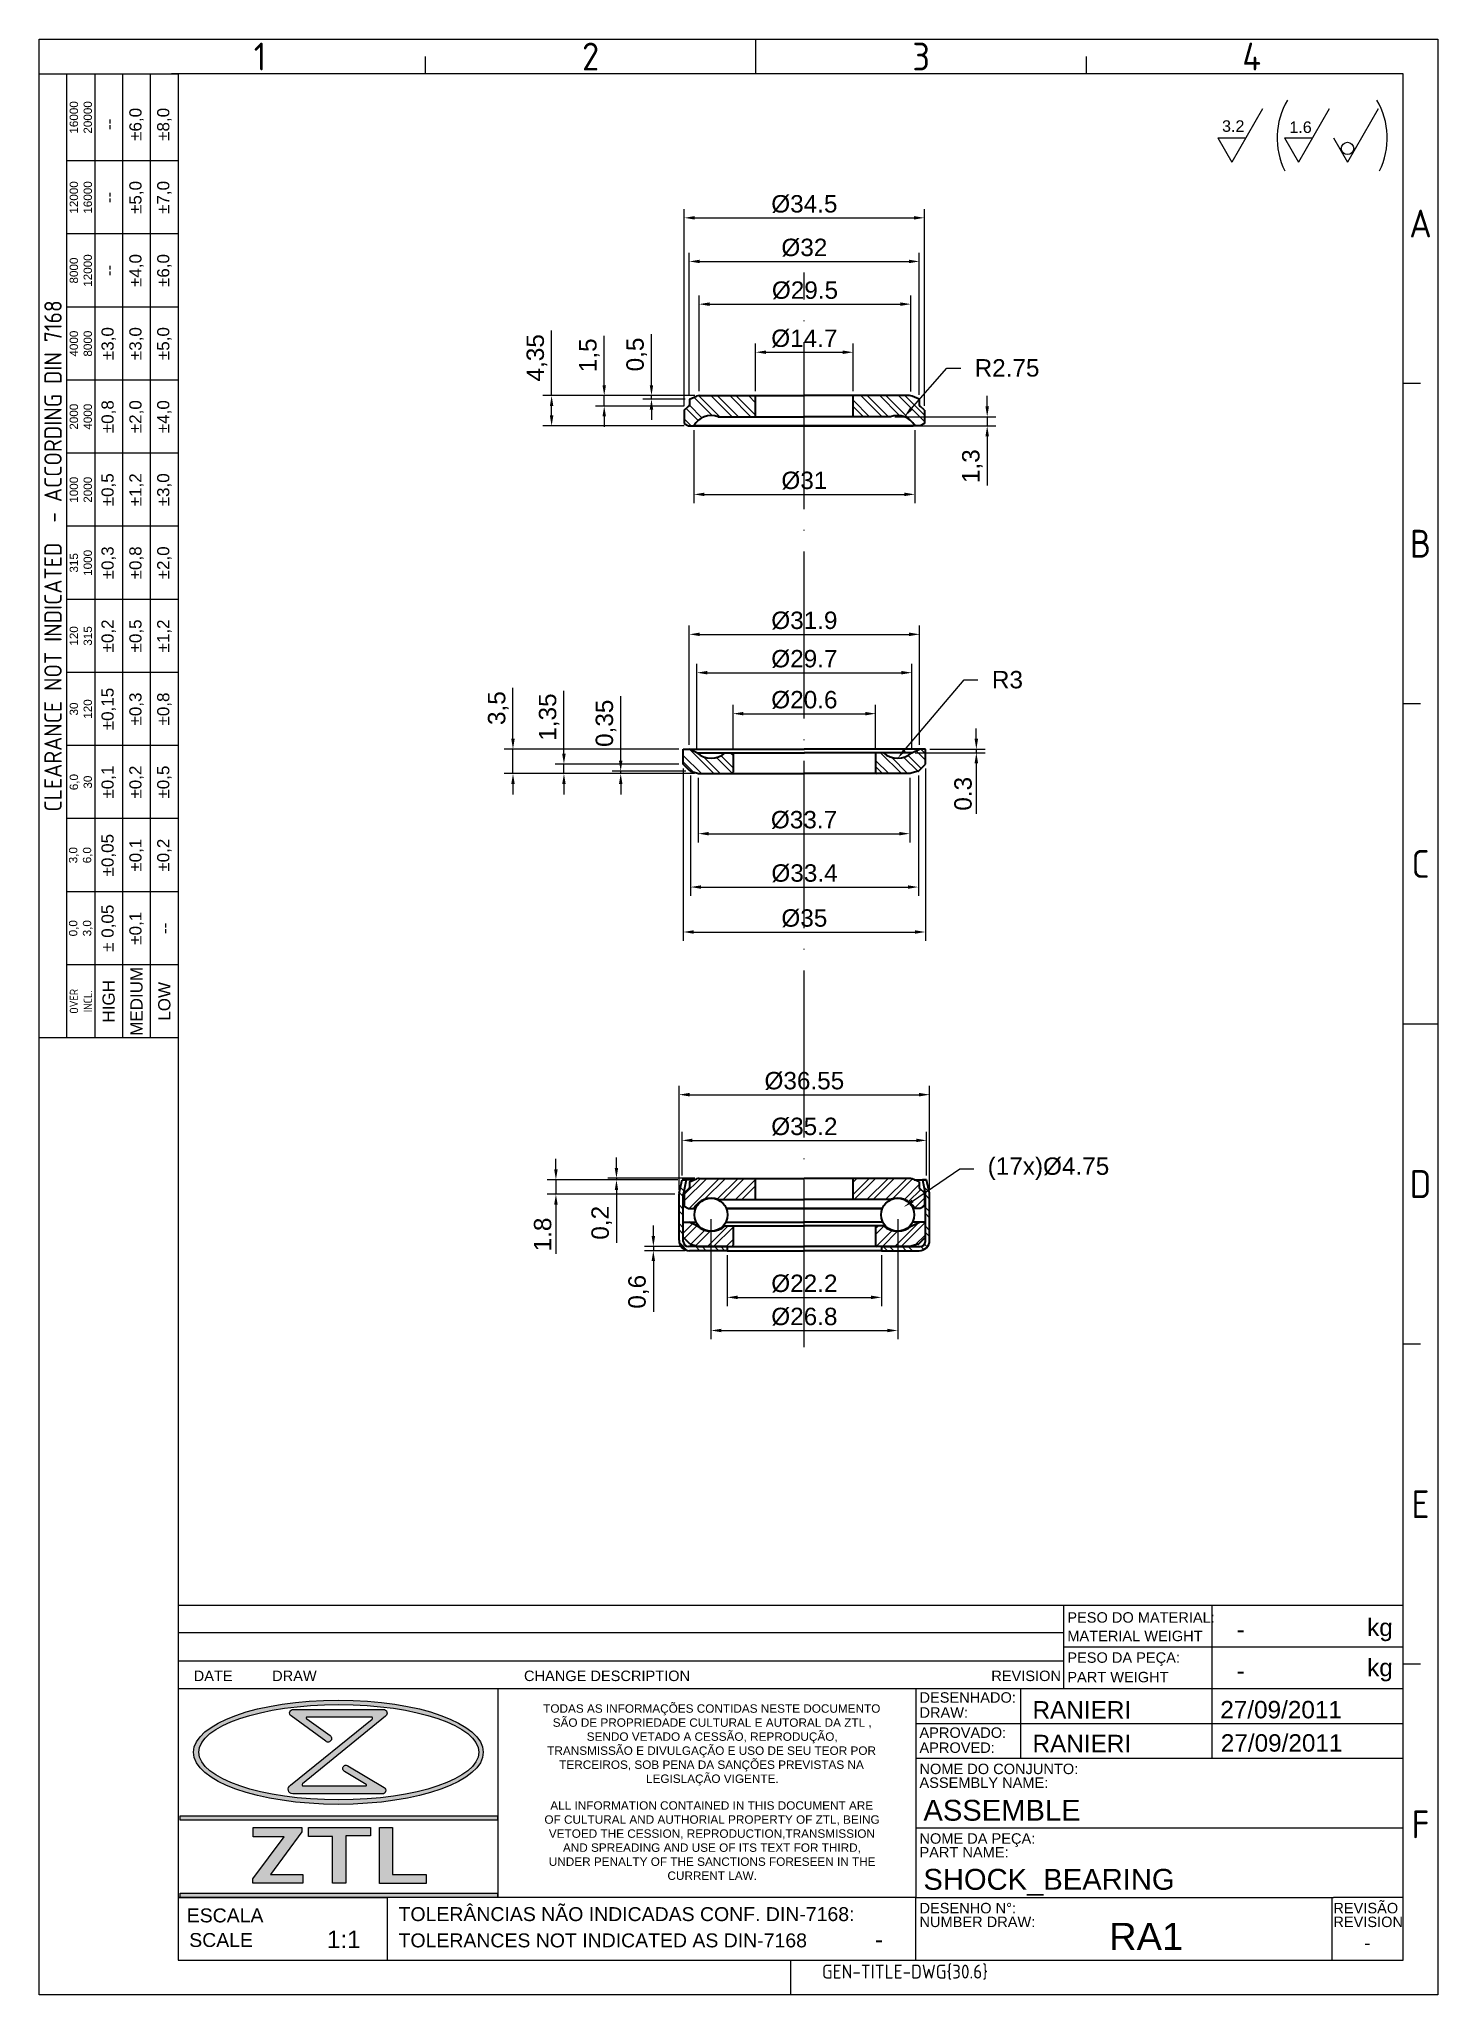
# Model space of a CAD drawing. Header units: millimetres. Extents: x 3311 to 3512, y 1102 to 1383.
import ezdxf
from ezdxf import colors
from ezdxf.entities.mleader import LeaderData, LeaderLine
from ezdxf.enums import TextEntityAlignment as Align
from ezdxf.math import Vec2, Vec3

# ---------------------------------------------------------------- set-up
doc = ezdxf.new("R2010")
doc.units = ezdxf.units.MM
doc.linetypes.add('ACAD_ISO04W100', pattern=[30, 24, -3, 0, -3])
for name, color, linetype, lineweight in [('AM_0', 7, 'Continuous', 40), ('AM_4', 1, 'ACAD_ISO04W100', 25), ('AM_5', 3, 'Continuous', 25), ('AM_7', 4, 'Continuous', 35)]:
    doc.layers.add(name, color=color, linetype=linetype, lineweight=lineweight)
doc.styles.add('ACISOTS', font='isocp.shx', dxfattribs={"height": 1})
doc.styles.get("Standard").update_dxf_attribs({"font": 'arial.ttf'})
doc.dimstyles.new('ISO-25', dxfattribs={"dimtxt": 2.5, "dimasz": 1.5, "dimexe": 1.25, "dimexo": 0.625, "dimtad": 1, "dimtxsty": 'Standard', "dimcen": 2.5, "dimadec": 0, "dimazin": 0, "dimtfac": 1, "dimtmove": 0, "dimatfit": 3, "dimfxl": 1, "dimarcsym": 0})

msp = doc.modelspace()

# ---------------------------------------------------------------- texts
at = {"color": 135, "lineweight": 25, "style": 'ACISOTS'}
for s, p in [('1', (3342.776, 1380.04)), ('2', (3390.276, 1380.04)), ('3', (3437.776, 1380.04)), ('4', (3485.276, 1380.04)), ('A', (3509.526, 1356.04)), ('B', (3509.526, 1310.04)), ('C', (3509.526, 1264.04)), ('D', (3509.526, 1218.04)), ('E', (3509.526, 1172.04)), ('F', (3509.526, 1126.04))]:
    msp.add_text(s, height=4, dxfattribs=at).set_placement(p, align=Align.MIDDLE)
for s, height, p in [('PESO DO MATERIAL:', 1.5, (3458.777, 1155.018)), ('kg', 2.5, (3501.858, 1153.1)), ('MATERIAL WEIGHT', 1.5, (3458.777, 1152.361)), ('PESO DA PEÇA:', 1.5, (3458.777, 1149.253)), ('kg', 2.5, (3501.858, 1147.332)), ('DATE', 1.5, (3333.241, 1146.629)), ('DRAW', 1.5, (3344.509, 1146.629)), ('CHANGE DESCRIPTION', 1.5, (3380.703, 1146.629)), ('REVISION', 1.5, (3447.852, 1146.629)), ('PART WEIGHT', 1.5, (3458.777, 1146.454)), ('DESENHADO:', 1.5, (3437.529, 1143.52)), ('DRAW:', 1.5, (3437.529, 1141.363)), ('APROVADO:', 1.5, (3437.529, 1138.469)), ('APROVED:', 1.5, (3437.529, 1136.311)), ('ASSEMBLY NAME:', 1.5, (3437.529, 1131.284)), ('NOME DO CONJUNTO:', 1.5, (3437.529, 1133.259)), ('NOME DA PEÇA:', 1.5, (3437.529, 1123.259)), ('PART NAME:', 1.5, (3437.529, 1121.284)), ('ESCALA', 2, (3332.238, 1111.958)), ('TOLERÂNCIAS NÃO INDICADAS CONF. DIN-7168:', 2, (3362.682, 1112.144)), ('DESENHO N%%d:', 1.5, (3437.529, 1113.259)), ('NUMBER DRAW:', 1.5, (3437.529, 1111.284)), ('REVISÃO', 1.5, (3497.002, 1113.259)), ('REVISION', 1.5, (3497.002, 1111.284)), ('SCALE', 2, (3332.599, 1108.424)), ('TOLERANCES NOT INDICATED AS DIN-7168', 2, (3362.682, 1108.369))]:
    msp.add_text(s, height=height).set_placement(p)
at = {"color": 135, "lineweight": 25, "attachment_point": 5, "rotation": 90}
for s, insert, char_height, width in [('16000\\P20000', (3317.026, 1371.29), 1.2, 12.5), ('±6,0', (3325.026, 1370.29), 1.75, 10.5), ('±8,0', (3329.026, 1370.29), 1.75, 10.5), ('--', (3321.026, 1370.29), 1.75, 10.5), ('12000\\P16000', (3317.026, 1359.79), 1.2, 10.5), ('--', (3321.026, 1359.79), 1.75, 10.5), ('±5,0', (3325.026, 1359.79), 1.75, 10.5), ('±7,0', (3329.026, 1359.79), 1.75, 10.5), ('8000\\P12000', (3317.026, 1349.29), 1.2, 10.5), ('--', (3321.026, 1349.29), 1.75, 10.5), ('±4,0', (3325.026, 1349.29), 1.75, 10.5), ('±6,0', (3329.026, 1349.29), 1.75, 10.5), ('{\\Fisocp.shx|c0;CLEARANCE NOT INDICATED  - ACCORDING DIN 7168}', (3313.026, 1308.29), 2.5, 138.5), ('4000\\P8000', (3317.026, 1338.79), 1.2, 10.5), ('±3,0', (3321.026, 1338.79), 1.75, 10.5), ('±3,0', (3325.026, 1338.79), 1.75, 10.5), ('±5,0', (3329.026, 1338.79), 1.75, 10.5), ('2000\\P4000', (3317.026, 1328.29), 1.2, 10.5), ('±0,8', (3321.026, 1328.29), 1.75, 10.5), ('±2,0', (3325.026, 1328.29), 1.75, 10.5), ('±4,0', (3329.026, 1328.29), 1.75, 10.5), ('1000\\P2000', (3317.026, 1317.79), 1.2, 10.5), ('±0,5', (3321.026, 1317.79), 1.75, 10.5), ('±1,2', (3325.026, 1317.79), 1.75, 10.5), ('±3,0', (3329.026, 1317.79), 1.75, 10.5), ('±0,3', (3321.026, 1307.29), 1.75, 10.5), ('±0,8', (3325.026, 1307.29), 1.75, 10.5), ('±2,0', (3329.026, 1307.29), 1.75, 10.5), ('315\\P1000', (3317.026, 1307.29), 1.2, 10.5), ('±0,2', (3321.026, 1296.79), 1.75, 10.5), ('±0,5', (3325.026, 1296.79), 1.75, 10.5), ('±1,2', (3329.026, 1296.79), 1.75, 10.5), ('120\\P315', (3317.026, 1296.79), 1.2, 10.5), ('30\\P120', (3317.026, 1286.29), 1.2, 10.5), ('±0,15', (3321.026, 1286.29), 1.75, 10.5), ('±0,3', (3325.026, 1286.29), 1.75, 10.5), ('±0,8', (3329.026, 1286.29), 1.75, 10.5), ('6,0\\P30', (3317.026, 1275.79), 1.2, 10.5), ('±0,1', (3321.026, 1275.79), 1.75, 10.5), ('±0,2', (3325.026, 1275.79), 1.75, 10.5), ('±0,5', (3329.026, 1275.79), 1.75, 10.5), ('±0,05', (3321.026, 1265.29), 1.75, 10.5), ('±0,1', (3325.026, 1265.29), 1.75, 10.5), ('±0,2', (3329.026, 1265.29), 1.75, 10.5), ('3,0\\P6,0', (3317.026, 1265.29), 1.2, 10.5), ('± 0,05', (3321.026, 1254.79), 1.75, 10.5), ('\\pt4.79529;±0,1', (3325.026, 1254.79), 1.75, 10.5), ('0,0\\P3,0', (3317.026, 1254.79), 1.2, 10.5), ('--', (3329.026, 1254.79), 1.75, 10.5), ('MEDIUM', (3325.026, 1244.29), 1.75, 10.5), ('{\\Fisocp.shx|c0;OVER\\PINCL.}', (3317.026, 1244.29), 1.2, 10.5), ('HIGH', (3321.026, 1244.29), 1.75, 10.5), ('LOW', (3329.026, 1244.29), 1.75, 10.5)]:
    msp.add_mtext(s, dxfattribs=dict(at, insert=insert, char_height=char_height, width=width))
at = {"linetype": 'Continuous', "char_height": 1.21, "attachment_point": 1}
for s, insert in [('\\pi-0.030453;TODAS AS INFORMAÇÕES CONTIDAS NESTE DOCUMENTO \\P\\pi1.3368;SÃO DE PROPRIEDADE CULTURAL E AUTORAL DA ZTL , \\P\\pi6.2214;SENDO VETADO A CESSÃO, REPRODUÇÃO, \\P\\pi0.5502;TRANSMISSÃO E DIVULGAÇÃO E USO DE SEU TEOR POR \\P\\pi2.2748;TERCEIROS, SOB PENA DA SANÇÕES PREVISTAS NA \\P\\pi14.743;LEGISLAÇÃO VIGENTE.', (3383.491, 1143.288)), ('\\pi0.99054;ALL INFORMATION CONTAINED IN THIS DOCUMENT ARE \\P\\pi0.14494;OF CULTURAL AND AUTHORIAL PROPERTY OF ZTL, BEING  \\P\\pi0.78254;VETOED THE CESSION, REPRODUCTION,TRANSMISSION \\P\\pi2.8043;AND SPREADING AND USE OF ITS TEXT FOR THIRD, \\P\\pi0.77387;UNDER PENALTY OF THE SANCTIONS FORESEEN IN THE \\P\\pi17.825;CURRENT LAW.', (3383.491, 1129.355))]:
    msp.add_mtext_dynamic_manual_height_columns(s, width=48.28462, gutter_width=12.5, heights=[0], dxfattribs=dict(at, insert=insert))
for p in [(3483.087, 1154.067), (3483.087, 1148.117)]:
    msp.add_attdef('-', text='', height=2.5).set_placement(p, align=Align.MIDDLE_LEFT)
for tag, p, height in [('RANIERI', (3453.778, 1141.245), 2.5), ('27/09/2011', (3480.755, 1141.274), 2.5), ('RANIERI', (3453.776, 1136.407), 2.5), ('27/09/2011', (3480.835, 1136.49), 2.5), ('ASSEMBLE', (3438.094, 1126.564), 3), ('SHOCK_BEARING', (3438.094, 1116.64), 3), ('RA1', (3464.788, 1107.981), 3.911)]:
    msp.add_attdef(tag, p, '', height=height)
for tag, height, p in [('1:1', 2.5, (3354.801, 1109.518)), ('-', 2.5, (3431.734, 1109.518)), ('-', 1.956, (3501.884, 1109.029))]:
    msp.add_attdef(tag, text='', height=height).set_placement(p, align=Align.MIDDLE_CENTER)
at = {"color": 135, "style": 'ACISOTS'}
msp.add_attdef('GEN-TITLE-DWG{30.6}', (3423.529, 1103.886), '', height=2, dxfattribs=at)
at = {"layer": 'AM_5', "char_height": 1.656, "attachment_point": 1}
for s, insert in [('3.2', (3481.009, 1370.873)), ('1.6', (3490.682, 1370.713))]:
    msp.add_mtext_dynamic_manual_height_columns(s, width=18.23779, gutter_width=12.5, heights=[0], dxfattribs=dict(at, insert=insert))

# ---------------------------------------------------------------- blocks, each defined once
blk = doc.blocks.new('*D11')
at = {"layer": 'AM_5', "color": 0, "lineweight": -2}
for p, q in [((3413.99, 1331.94), (3413.99, 1338.8)), ((3427.99, 1331.94), (3427.99, 1338.8)), ((3415.49, 1337.55), (3426.49, 1337.55))]:
    blk.add_line(p, q, dxfattribs=at)
at = {"layer": 'AM_5', "color": 0}
for points in [[(3415.49, 1337.8), (3415.49, 1337.3), (3413.99, 1337.55)], [(3426.49, 1337.8), (3426.49, 1337.3), (3427.99, 1337.55)]]:
    blk.add_solid(points, dxfattribs=at)
at = {"layer": 'Defpoints', "color": 0}
for p in [(3427.99, 1337.55), (3413.99, 1331.32), (3427.99, 1331.32)]:
    blk.add_point(p, dxfattribs=at)
at = {"layer": 'AM_5', "color": 0, "insert": (3420.99, 1339.52), "char_height": 2.5, "attachment_point": 5}
blk.add_mtext('%%C14.7', dxfattribs=at)
blk = doc.blocks.new('*D12')
at = {"layer": 'AM_5', "color": 0, "lineweight": -2}
for p, q in [((3405.86, 1331.94), (3405.86, 1345.71)), ((3407.36, 1344.46), (3434.8, 1344.46)), ((3436.3, 1331.92), (3436.3, 1345.71))]:
    blk.add_line(p, q, dxfattribs=at)
at = {"layer": 'AM_5', "color": 0}
for points in [[(3407.36, 1344.71), (3407.36, 1344.21), (3405.86, 1344.46)], [(3434.8, 1344.71), (3434.8, 1344.21), (3436.3, 1344.46)]]:
    blk.add_solid(points, dxfattribs=at)
at = {"layer": 'Defpoints', "color": 0}
for p in [(3436.3, 1344.46), (3405.86, 1331.32), (3436.3, 1331.3)]:
    blk.add_point(p, dxfattribs=at)
at = {"layer": 'AM_5', "color": 0, "insert": (3421.08, 1346.43), "char_height": 2.5, "attachment_point": 5}
blk.add_mtext('%%C29.5', dxfattribs=at)
blk = doc.blocks.new('*D13')
at = {"layer": 'AM_5', "color": 0, "lineweight": -2}
for p, q in [((3404.46, 1331.44), (3404.46, 1351.85)), ((3437.51, 1331.44), (3437.51, 1351.85)), ((3405.96, 1350.6), (3436.01, 1350.6))]:
    blk.add_line(p, q, dxfattribs=at)
at = {"layer": 'AM_5', "color": 0}
for points in [[(3405.96, 1350.85), (3405.96, 1350.35), (3404.46, 1350.6)], [(3436.01, 1350.85), (3436.01, 1350.35), (3437.51, 1350.6)]]:
    blk.add_solid(points, dxfattribs=at)
at = {"layer": 'Defpoints', "color": 0}
for p in [(3437.51, 1350.6), (3404.46, 1330.82), (3437.51, 1330.82)]:
    blk.add_point(p, dxfattribs=at)
at = {"layer": 'AM_5', "color": 0, "insert": (3420.99, 1352.57), "char_height": 2.5, "attachment_point": 5}
blk.add_mtext('%%C32', dxfattribs=at)
blk = doc.blocks.new('*D14')
at = {"layer": 'AM_5', "color": 0, "lineweight": -2}
for p, q in [((3403.74, 1329.84), (3403.74, 1358.11)), ((3438.24, 1329.84), (3438.24, 1358.11)), ((3405.24, 1356.86), (3436.74, 1356.86))]:
    blk.add_line(p, q, dxfattribs=at)
at = {"layer": 'AM_5', "color": 0}
for points in [[(3405.24, 1357.11), (3405.24, 1356.61), (3403.74, 1356.86)], [(3436.74, 1357.11), (3436.74, 1356.61), (3438.24, 1356.86)]]:
    blk.add_solid(points, dxfattribs=at)
at = {"layer": 'Defpoints', "color": 0}
for p in [(3438.24, 1356.86), (3403.74, 1329.22), (3438.24, 1329.22)]:
    blk.add_point(p, dxfattribs=at)
at = {"layer": 'AM_5', "color": 0, "insert": (3420.99, 1358.83), "char_height": 2.5, "attachment_point": 5}
blk.add_mtext('%%C34.5', dxfattribs=at)
blk = doc.blocks.new('*D15')
at = {"layer": 'AM_5', "color": 0, "lineweight": -2}
for p, q in [((3399.02, 1332.82), (3399.02, 1340.14)), ((3405.24, 1331.32), (3397.77, 1331.32)), ((3403.84, 1330.82), (3397.77, 1330.82)), ((3399.02, 1330.82), (3399.02, 1331.32)), ((3399.02, 1329.32), (3399.02, 1327.82))]:
    blk.add_line(p, q, dxfattribs=at)
at = {"layer": 'AM_5', "color": 0}
for points in [[(3398.77, 1332.82), (3399.27, 1332.82), (3399.02, 1331.32)], [(3398.77, 1329.32), (3399.27, 1329.32), (3399.02, 1330.82)]]:
    blk.add_solid(points, dxfattribs=at)
at = {"layer": 'Defpoints', "color": 0}
for p in [(3399.02, 1330.82), (3404.46, 1330.82), (3405.86, 1331.32)]:
    blk.add_point(p, dxfattribs=at)
at = {"layer": 'AM_5', "color": 0, "insert": (3396.89, 1337.23), "char_height": 2.5, "attachment_point": 5, "rotation": 90}
blk.add_mtext('0,5', dxfattribs=at)
blk = doc.blocks.new('*D16')
at = {"layer": 'AM_5', "color": 0, "lineweight": -2}
for p, q in [((3392.23, 1332.82), (3392.23, 1339.9)), ((3405.24, 1331.32), (3390.98, 1331.32)), ((3403.72, 1329.82), (3390.98, 1329.82)), ((3392.23, 1329.82), (3392.23, 1331.32)), ((3392.23, 1328.32), (3392.23, 1326.82))]:
    blk.add_line(p, q, dxfattribs=at)
at = {"layer": 'AM_5', "color": 0}
for points in [[(3391.98, 1332.82), (3392.48, 1332.82), (3392.23, 1331.32)], [(3391.98, 1328.32), (3392.48, 1328.32), (3392.23, 1329.82)]]:
    blk.add_solid(points, dxfattribs=at)
at = {"layer": 'Defpoints', "color": 0}
for p in [(3392.23, 1329.82), (3404.34, 1329.82), (3405.86, 1331.32)]:
    blk.add_point(p, dxfattribs=at)
at = {"layer": 'AM_5', "color": 0, "insert": (3390.11, 1337.11), "char_height": 2.5, "attachment_point": 5, "rotation": 90}
blk.add_mtext('1,5', dxfattribs=at)
blk = doc.blocks.new('*D17')
at = {"layer": 'AM_5', "color": 0, "lineweight": -2}
for p, q in [((3384.67, 1331.32), (3384.67, 1340.68)), ((3405.24, 1331.32), (3383.42, 1331.32)), ((3384.67, 1328.47), (3384.67, 1329.82)), ((3403.71, 1326.97), (3383.42, 1326.97))]:
    blk.add_line(p, q, dxfattribs=at)
at = {"layer": 'AM_5', "color": 0}
for points in [[(3384.42, 1329.82), (3384.92, 1329.82), (3384.67, 1331.32)], [(3384.42, 1328.47), (3384.92, 1328.47), (3384.67, 1326.97)]]:
    blk.add_solid(points, dxfattribs=at)
at = {"layer": 'Defpoints', "color": 0}
for p in [(3405.86, 1331.32), (3384.67, 1326.97), (3404.34, 1326.97)]:
    blk.add_point(p, dxfattribs=at)
at = {"layer": 'AM_5', "color": 0, "insert": (3382.55, 1336.75), "char_height": 2.5, "attachment_point": 5, "rotation": 90}
blk.add_mtext('4,35', dxfattribs=at)
blk = doc.blocks.new('*D18')
at = {"layer": 'AM_5', "color": 0, "lineweight": -2}
for p, q in [((3447.26, 1329.77), (3447.26, 1331.27)), ((3433.99, 1328.27), (3448.51, 1328.27)), ((3437.23, 1326.97), (3448.51, 1326.97)), ((3447.26, 1328.27), (3447.26, 1326.97)), ((3447.26, 1325.47), (3447.26, 1318.4))]:
    blk.add_line(p, q, dxfattribs=at)
at = {"layer": 'AM_5', "color": 0}
for points in [[(3447.01, 1329.77), (3447.51, 1329.77), (3447.26, 1328.27)], [(3447.01, 1325.47), (3447.51, 1325.47), (3447.26, 1326.97)]]:
    blk.add_solid(points, dxfattribs=at)
at = {"layer": 'Defpoints', "color": 0}
for p in [(3433.37, 1328.27), (3436.6, 1326.97), (3447.26, 1326.97)]:
    blk.add_point(p, dxfattribs=at)
at = {"layer": 'AM_5', "color": 0, "insert": (3445.14, 1321.18), "char_height": 2.5, "attachment_point": 5, "rotation": 90}
blk.add_mtext('1,3', dxfattribs=at)
blk = doc.blocks.new('*D19')
at = {"layer": 'AM_5', "color": 0, "lineweight": -2}
for p, q in [((3405.13, 1326.34), (3405.13, 1315.88)), ((3436.85, 1326.34), (3436.85, 1315.88)), ((3406.63, 1317.13), (3435.35, 1317.13))]:
    blk.add_line(p, q, dxfattribs=at)
at = {"layer": 'AM_5', "color": 0}
for points in [[(3406.63, 1317.38), (3406.63, 1316.88), (3405.13, 1317.13)], [(3435.35, 1317.38), (3435.35, 1316.88), (3436.85, 1317.13)]]:
    blk.add_solid(points, dxfattribs=at)
at = {"layer": 'Defpoints', "color": 0}
for p in [(3405.13, 1326.97), (3436.85, 1326.97), (3436.85, 1317.13)]:
    blk.add_point(p, dxfattribs=at)
at = {"layer": 'AM_5', "color": 0, "insert": (3420.99, 1319.1), "char_height": 2.5, "attachment_point": 5}
blk.add_mtext('%%C31', dxfattribs=at)
blk = doc.blocks.new('*D20')
at = {"layer": 'AM_5', "color": 0, "lineweight": -2}
for p, q in [((3403.59, 1277.74), (3403.59, 1253)), ((3438.38, 1277.74), (3438.38, 1253)), ((3405.09, 1254.25), (3436.88, 1254.25))]:
    blk.add_line(p, q, dxfattribs=at)
at = {"layer": 'AM_5', "color": 0}
for points in [[(3405.09, 1254.5), (3405.09, 1254), (3403.59, 1254.25)], [(3436.88, 1254.5), (3436.88, 1254), (3438.38, 1254.25)]]:
    blk.add_solid(points, dxfattribs=at)
at = {"layer": 'Defpoints', "color": 0}
for p in [(3403.59, 1278.36), (3438.38, 1278.36), (3438.38, 1254.25)]:
    blk.add_point(p, dxfattribs=at)
at = {"layer": 'AM_5', "color": 0, "insert": (3420.99, 1256.22), "char_height": 2.5, "attachment_point": 5}
blk.add_mtext('%%C35', dxfattribs=at)
blk = doc.blocks.new('*D21')
at = {"layer": 'AM_5', "color": 0, "lineweight": -2}
for p, q in [((3404.64, 1276.74), (3404.64, 1259.46)), ((3437.38, 1276.74), (3437.38, 1259.46)), ((3406.14, 1260.71), (3435.88, 1260.71))]:
    blk.add_line(p, q, dxfattribs=at)
at = {"layer": 'AM_5', "color": 0}
for points in [[(3406.14, 1260.96), (3406.14, 1260.46), (3404.64, 1260.71)], [(3435.88, 1260.96), (3435.88, 1260.46), (3437.38, 1260.71)]]:
    blk.add_solid(points, dxfattribs=at)
at = {"layer": 'Defpoints', "color": 0}
for p in [(3404.64, 1277.36), (3437.38, 1277.36), (3437.38, 1260.71)]:
    blk.add_point(p, dxfattribs=at)
at = {"layer": 'AM_5', "color": 0, "insert": (3421.01, 1262.68), "char_height": 2.5, "attachment_point": 5}
blk.add_mtext('%%C33.4', dxfattribs=at)
blk = doc.blocks.new('*D22')
at = {"layer": 'AM_5', "color": 0, "lineweight": -2}
for p, q in [((3405.74, 1276.39), (3405.74, 1267.13)), ((3436.13, 1276.39), (3436.13, 1267.13)), ((3407.24, 1268.38), (3434.63, 1268.38))]:
    blk.add_line(p, q, dxfattribs=at)
at = {"layer": 'AM_5', "color": 0}
for points in [[(3407.24, 1268.63), (3407.24, 1268.13), (3405.74, 1268.38)], [(3434.63, 1268.63), (3434.63, 1268.13), (3436.13, 1268.38)]]:
    blk.add_solid(points, dxfattribs=at)
at = {"layer": 'Defpoints', "color": 0}
for p in [(3405.74, 1277.01), (3436.13, 1277.01), (3436.13, 1268.38)]:
    blk.add_point(p, dxfattribs=at)
at = {"layer": 'AM_5', "color": 0, "insert": (3420.94, 1270.35), "char_height": 2.5, "attachment_point": 5}
blk.add_mtext('%%C33.7', dxfattribs=at)
blk = doc.blocks.new('*D23')
at = {"layer": 'AM_5', "color": 0, "lineweight": -2}
for p, q in [((3410.74, 1280.64), (3410.74, 1286.87)), ((3412.24, 1285.62), (3429.73, 1285.62)), ((3431.23, 1280.64), (3431.23, 1286.87))]:
    blk.add_line(p, q, dxfattribs=at)
at = {"layer": 'AM_5', "color": 0}
for points in [[(3412.24, 1285.87), (3412.24, 1285.37), (3410.74, 1285.62)], [(3429.73, 1285.87), (3429.73, 1285.37), (3431.23, 1285.62)]]:
    blk.add_solid(points, dxfattribs=at)
at = {"layer": 'Defpoints', "color": 0}
for p in [(3431.23, 1285.62), (3410.74, 1280.01), (3431.23, 1280.01)]:
    blk.add_point(p, dxfattribs=at)
at = {"layer": 'AM_5', "color": 0, "insert": (3420.99, 1287.59), "char_height": 2.5, "attachment_point": 5}
blk.add_mtext('%%C20.6', dxfattribs=at)
blk = doc.blocks.new('*D24')
at = {"layer": 'AM_5', "color": 0, "lineweight": -2}
for p, q in [((3404.44, 1281.14), (3404.44, 1298.27)), ((3437.54, 1281.14), (3437.54, 1298.27)), ((3405.94, 1297.02), (3436.04, 1297.02))]:
    blk.add_line(p, q, dxfattribs=at)
at = {"layer": 'AM_5', "color": 0}
for points in [[(3405.94, 1297.27), (3405.94, 1296.77), (3404.44, 1297.02)], [(3436.04, 1297.27), (3436.04, 1296.77), (3437.54, 1297.02)]]:
    blk.add_solid(points, dxfattribs=at)
at = {"layer": 'Defpoints', "color": 0}
for p in [(3437.54, 1297.02), (3404.44, 1280.51), (3437.54, 1280.51)]:
    blk.add_point(p, dxfattribs=at)
at = {"layer": 'AM_5', "color": 0, "insert": (3420.99, 1298.99), "char_height": 2.5, "attachment_point": 5}
blk.add_mtext('%%C31.9', dxfattribs=at)
blk = doc.blocks.new('*D25')
at = {"layer": 'AM_5', "color": 0, "lineweight": -2}
for p, q in [((3405.54, 1280.64), (3405.54, 1292.76)), ((3436.44, 1280.64), (3436.44, 1292.76)), ((3407.04, 1291.51), (3434.94, 1291.51))]:
    blk.add_line(p, q, dxfattribs=at)
at = {"layer": 'AM_5', "color": 0}
for points in [[(3407.04, 1291.76), (3407.04, 1291.26), (3405.54, 1291.51)], [(3434.94, 1291.76), (3434.94, 1291.26), (3436.44, 1291.51)]]:
    blk.add_solid(points, dxfattribs=at)
at = {"layer": 'Defpoints', "color": 0}
for p in [(3436.44, 1291.51), (3405.54, 1280.01), (3436.44, 1280.01)]:
    blk.add_point(p, dxfattribs=at)
at = {"layer": 'AM_5', "color": 0, "insert": (3420.99, 1293.48), "char_height": 2.5, "attachment_point": 5}
blk.add_mtext('%%C29.7', dxfattribs=at)
blk = doc.blocks.new('*D26')
at = {"layer": 'AM_5', "color": 0, "lineweight": -2}
for p, q in [((3394.6, 1278.86), (3394.6, 1288.12)), ((3403.97, 1277.36), (3393.35, 1277.36)), ((3405.22, 1277.01), (3393.35, 1277.01)), ((3394.6, 1277.01), (3394.6, 1277.36)), ((3394.6, 1275.51), (3394.6, 1274.01))]:
    blk.add_line(p, q, dxfattribs=at)
at = {"layer": 'AM_5', "color": 0}
for points in [[(3394.35, 1278.86), (3394.85, 1278.86), (3394.6, 1277.36)], [(3394.35, 1275.51), (3394.85, 1275.51), (3394.6, 1277.01)]]:
    blk.add_solid(points, dxfattribs=at)
at = {"layer": 'Defpoints', "color": 0}
for p in [(3394.6, 1277.36), (3404.59, 1277.36), (3405.84, 1277.01)]:
    blk.add_point(p, dxfattribs=at)
at = {"layer": 'AM_5', "color": 0, "insert": (3392.48, 1284.24), "char_height": 2.5, "attachment_point": 5, "rotation": 90}
blk.add_mtext('0,35', dxfattribs=at)
blk = doc.blocks.new('*D27')
at = {"layer": 'AM_5', "color": 0, "lineweight": -2}
for p, q in [((3386.44, 1279.86), (3386.44, 1288.89)), ((3402.97, 1278.36), (3385.19, 1278.36)), ((3404.59, 1277.01), (3385.19, 1277.01)), ((3386.44, 1277.01), (3386.44, 1278.36)), ((3386.44, 1275.51), (3386.44, 1274.01))]:
    blk.add_line(p, q, dxfattribs=at)
at = {"layer": 'AM_5', "color": 0}
for points in [[(3386.19, 1279.86), (3386.69, 1279.86), (3386.44, 1278.36)], [(3386.19, 1275.51), (3386.69, 1275.51), (3386.44, 1277.01)]]:
    blk.add_solid(points, dxfattribs=at)
at = {"layer": 'Defpoints', "color": 0}
for p in [(3386.44, 1278.36), (3403.59, 1278.36), (3405.22, 1277.01)]:
    blk.add_point(p, dxfattribs=at)
at = {"layer": 'AM_5', "color": 0, "insert": (3384.32, 1285.13), "char_height": 2.5, "attachment_point": 5, "rotation": 90}
blk.add_mtext('1,35', dxfattribs=at)
blk = doc.blocks.new('*D28')
at = {"layer": 'AM_5', "color": 0, "lineweight": -2}
for p, q in [((3379.12, 1282.01), (3379.12, 1289.33)), ((3402.97, 1280.51), (3377.87, 1280.51)), ((3379.12, 1277.01), (3379.12, 1280.51)), ((3405.12, 1277.01), (3377.87, 1277.01)), ((3379.12, 1275.51), (3379.12, 1274.01))]:
    blk.add_line(p, q, dxfattribs=at)
at = {"layer": 'AM_5', "color": 0}
for points in [[(3378.87, 1282.01), (3379.37, 1282.01), (3379.12, 1280.51)], [(3378.87, 1275.51), (3379.37, 1275.51), (3379.12, 1277.01)]]:
    blk.add_solid(points, dxfattribs=at)
at = {"layer": 'Defpoints', "color": 0}
for p in [(3403.59, 1280.51), (3379.12, 1277.01), (3405.74, 1277.01)]:
    blk.add_point(p, dxfattribs=at)
at = {"layer": 'AM_5', "color": 0, "insert": (3377, 1286.42), "char_height": 2.5, "attachment_point": 5, "rotation": 90}
blk.add_mtext('3,5', dxfattribs=at)
blk = doc.blocks.new('*D29')
at = {"layer": 'AM_5', "color": 0, "lineweight": -2}
for p, q in [((3445.7, 1282.01), (3445.7, 1283.51)), ((3436.93, 1280.01), (3446.95, 1280.01)), ((3439.01, 1280.51), (3446.95, 1280.51)), ((3445.7, 1280.51), (3445.7, 1280.01)), ((3445.7, 1278.51), (3445.7, 1271.21))]:
    blk.add_line(p, q, dxfattribs=at)
at = {"layer": 'AM_5', "color": 0}
for points in [[(3445.45, 1282.01), (3445.95, 1282.01), (3445.7, 1280.51)], [(3445.45, 1278.51), (3445.95, 1278.51), (3445.7, 1280.01)]]:
    blk.add_solid(points, dxfattribs=at)
at = {"layer": 'Defpoints', "color": 0}
for p in [(3436.3, 1280.01), (3438.38, 1280.51), (3445.7, 1280.01)]:
    blk.add_point(p, dxfattribs=at)
at = {"layer": 'AM_5', "color": 0, "insert": (3443.8, 1274.11), "char_height": 2.5, "attachment_point": 5, "rotation": 90}
blk.add_mtext('0.3', dxfattribs=at)
blk = doc.blocks.new('*D30')
at = {"layer": 'AM_5', "color": 0, "lineweight": -2}
for p, q in [((3409.89, 1207.83), (3409.89, 1200.51)), ((3432.08, 1207.83), (3432.08, 1200.51)), ((3411.39, 1201.76), (3430.58, 1201.76))]:
    blk.add_line(p, q, dxfattribs=at)
at = {"layer": 'AM_5', "color": 0}
for points in [[(3411.39, 1202.01), (3411.39, 1201.51), (3409.89, 1201.76)], [(3430.58, 1202.01), (3430.58, 1201.51), (3432.08, 1201.76)]]:
    blk.add_solid(points, dxfattribs=at)
at = {"layer": 'Defpoints', "color": 0}
for p in [(3409.89, 1208.46), (3432.08, 1208.46), (3432.08, 1201.76)]:
    blk.add_point(p, dxfattribs=at)
at = {"layer": 'AM_5', "color": 0, "insert": (3420.99, 1203.73), "char_height": 2.5, "attachment_point": 5}
blk.add_mtext('%%C22.2', dxfattribs=at)
blk = doc.blocks.new('*D31')
at = {"layer": 'AM_5', "color": 0, "lineweight": -2}
for p, q in [((3407.57, 1213.01), (3407.57, 1195.75)), ((3434.4, 1213.01), (3434.4, 1195.75)), ((3409.07, 1197), (3432.9, 1197))]:
    blk.add_line(p, q, dxfattribs=at)
at = {"layer": 'AM_5', "color": 0}
for points in [[(3409.07, 1197.25), (3409.07, 1196.75), (3407.57, 1197)], [(3432.9, 1197.25), (3432.9, 1196.75), (3434.4, 1197)]]:
    blk.add_solid(points, dxfattribs=at)
at = {"layer": 'Defpoints', "color": 0}
for p in [(3407.57, 1213.63), (3434.4, 1213.63), (3434.4, 1197)]:
    blk.add_point(p, dxfattribs=at)
at = {"layer": 'AM_5', "color": 0, "insert": (3420.99, 1198.97), "char_height": 2.5, "attachment_point": 5}
blk.add_mtext('%%C26.8', dxfattribs=at)
blk = doc.blocks.new('*D32')
at = {"layer": 'AM_5', "color": 0, "lineweight": -2}
for p, q in [((3403.41, 1219.28), (3403.41, 1225.56)), ((3438.56, 1219.28), (3438.56, 1225.56)), ((3404.91, 1224.31), (3437.06, 1224.31))]:
    blk.add_line(p, q, dxfattribs=at)
at = {"layer": 'AM_5', "color": 0}
for points in [[(3404.91, 1224.56), (3404.91, 1224.06), (3403.41, 1224.31)], [(3437.06, 1224.56), (3437.06, 1224.06), (3438.56, 1224.31)]]:
    blk.add_solid(points, dxfattribs=at)
at = {"layer": 'Defpoints', "color": 0}
for p in [(3438.56, 1224.31), (3403.41, 1218.66), (3438.56, 1218.66)]:
    blk.add_point(p, dxfattribs=at)
at = {"layer": 'AM_5', "color": 0, "insert": (3420.99, 1226.28), "char_height": 2.5, "attachment_point": 5}
blk.add_mtext('%%C35.2', dxfattribs=at)
blk = doc.blocks.new('*D33')
at = {"layer": 'AM_5', "color": 0, "lineweight": -2}
for p, q in [((3402.99, 1217.2), (3402.99, 1232.13)), ((3404.49, 1230.88), (3437.48, 1230.88)), ((3438.98, 1217.2), (3438.98, 1232.13))]:
    blk.add_line(p, q, dxfattribs=at)
at = {"layer": 'AM_5', "color": 0}
for points in [[(3404.49, 1231.13), (3404.49, 1230.63), (3402.99, 1230.88)], [(3437.48, 1231.13), (3437.48, 1230.63), (3438.98, 1230.88)]]:
    blk.add_solid(points, dxfattribs=at)
at = {"layer": 'Defpoints', "color": 0}
for p in [(3438.98, 1230.88), (3402.99, 1216.58), (3438.98, 1216.58)]:
    blk.add_point(p, dxfattribs=at)
at = {"layer": 'AM_5', "color": 0, "insert": (3420.99, 1232.85), "char_height": 2.5, "attachment_point": 5}
blk.add_mtext('%%C36.55', dxfattribs=at)
blk = doc.blocks.new('*D34')
at = {"layer": 'AM_5', "color": 0, "lineweight": -2}
for p, q in [((3399.29, 1210.56), (3399.29, 1212.06)), ((3403.72, 1209.06), (3398.04, 1209.06)), ((3403.87, 1208.46), (3398.04, 1208.46)), ((3399.29, 1209.06), (3399.29, 1208.46)), ((3399.29, 1206.96), (3399.29, 1199.66))]:
    blk.add_line(p, q, dxfattribs=at)
at = {"layer": 'AM_5', "color": 0}
for points in [[(3399.04, 1210.56), (3399.54, 1210.56), (3399.29, 1209.06)], [(3399.04, 1206.96), (3399.54, 1206.96), (3399.29, 1208.46)]]:
    blk.add_solid(points, dxfattribs=at)
at = {"layer": 'Defpoints', "color": 0}
for p in [(3399.29, 1208.46), (3404.34, 1209.06), (3404.49, 1208.46)]:
    blk.add_point(p, dxfattribs=at)
at = {"layer": 'AM_5', "color": 0, "insert": (3397.17, 1202.56), "char_height": 2.5, "attachment_point": 5, "rotation": 90}
blk.add_mtext('0,6', dxfattribs=at)
blk = doc.blocks.new('*D35')
at = {"layer": 'AM_5', "color": 0, "lineweight": -2}
for p, q in [((3393.99, 1220.36), (3393.99, 1221.86)), ((3405.24, 1218.86), (3392.74, 1218.86)), ((3402.79, 1218.66), (3392.74, 1218.66)), ((3393.99, 1218.86), (3393.99, 1218.66)), ((3393.99, 1217.16), (3393.99, 1209.58))]:
    blk.add_line(p, q, dxfattribs=at)
at = {"layer": 'AM_5', "color": 0}
for points in [[(3393.74, 1220.36), (3394.24, 1220.36), (3393.99, 1218.86)], [(3393.74, 1217.16), (3394.24, 1217.16), (3393.99, 1218.66)]]:
    blk.add_solid(points, dxfattribs=at)
at = {"layer": 'Defpoints', "color": 0}
for p in [(3393.99, 1218.66), (3403.41, 1218.66), (3405.86, 1218.86)]:
    blk.add_point(p, dxfattribs=at)
at = {"layer": 'AM_5', "color": 0, "insert": (3391.87, 1212.47), "char_height": 2.5, "attachment_point": 5, "rotation": 90}
blk.add_mtext('0,2', dxfattribs=at)
blk = doc.blocks.new('*D36')
at = {"layer": 'AM_5', "color": 0, "lineweight": -2}
for p, q in [((3385.29, 1220.16), (3385.29, 1221.66)), ((3402.79, 1218.66), (3384.04, 1218.66)), ((3385.29, 1218.66), (3385.29, 1216.58)), ((3402.37, 1216.58), (3384.04, 1216.58)), ((3385.29, 1215.08), (3385.29, 1208.01))]:
    blk.add_line(p, q, dxfattribs=at)
at = {"layer": 'AM_5', "color": 0}
for points in [[(3385.04, 1220.16), (3385.54, 1220.16), (3385.29, 1218.66)], [(3385.04, 1215.08), (3385.54, 1215.08), (3385.29, 1216.58)]]:
    blk.add_solid(points, dxfattribs=at)
at = {"layer": 'Defpoints', "color": 0}
for p in [(3403.41, 1218.66), (3385.29, 1216.58), (3402.99, 1216.58)]:
    blk.add_point(p, dxfattribs=at)
at = {"layer": 'AM_5', "color": 0, "insert": (3383.39, 1210.79), "char_height": 2.5, "attachment_point": 5, "rotation": 90}
blk.add_mtext('1.8', dxfattribs=at)

# ---------------------------------------------------------------- dimensions: what is measured, and where the dimension line sits
at = {"layer": 'AM_5'}
for base, p1, p2, text, picture, middle in [((3438.235, 1356.859), (3403.735, 1329.215), (3438.235, 1329.215), '%%C34.5', '*D14', (3420.985, 1358.831)), ((3437.508, 1350.6), (3404.463, 1330.817), (3437.508, 1330.817), '%%C32', '*D13', (3420.985, 1352.572)), ((3436.304, 1344.457), (3405.863, 1331.317), (3436.304, 1331.298), '%%C29.5', '*D12', (3421.084, 1346.429)), ((3427.985, 1337.553), (3413.985, 1331.317), (3427.985, 1331.317), '%%C14.7', '*D11', (3420.985, 1339.525)), ((3436.845, 1317.134), (3405.125, 1326.967), (3436.845, 1326.967), '%%C31', '*D19', (3420.985, 1319.105)), ((3437.536, 1297.015), (3404.435, 1280.511), (3437.536, 1280.511), '%%C31.9', '*D24', (3420.985, 1298.987)), ((3436.436, 1291.509), (3405.535, 1280.011), (3436.436, 1280.011), '%%C29.7', '*D25', (3420.985, 1293.481)), ((3431.231, 1285.619), (3410.74, 1280.011), (3431.231, 1280.011), '%%C20.6', '*D23', (3420.985, 1287.59)), ((3438.381, 1254.251), (3403.59, 1278.361), (3438.381, 1278.361), '%%C35', '*D20', (3420.985, 1256.223)), ((3437.381, 1260.706), (3404.64, 1277.361), (3437.381, 1277.361), '%%C33.4', '*D21', (3421.01, 1262.677)), ((3436.131, 1268.377), (3405.74, 1277.011), (3436.131, 1277.011), '%%C33.7', '*D22', (3420.935, 1270.348)), ((3438.981, 1230.879), (3402.99, 1216.579), (3438.981, 1216.579), '%%C36.55', '*D33', (3420.985, 1232.851)), ((3438.56, 1224.307), (3403.41, 1218.656), (3438.56, 1218.656), '%%C35.2', '*D32', (3420.985, 1226.279)), ((3434.396, 1196.997), (3407.575, 1213.631), (3434.396, 1213.631), '%%C26.8', '*D31', (3420.985, 1198.968)), ((3432.081, 1201.761), (3409.89, 1208.456), (3432.081, 1208.456), '%%C22.2', '*D30', (3420.985, 1203.732))]:
    dim = msp.add_linear_dim(base=base, p1=p1, p2=p2, text=text, dimstyle='ISO-25', dxfattribs=at)
    dim.commit()
    dim.dimension.update_dxf_attribs({"geometry": picture, "text_midpoint": middle})
for base, p1, p2, picture, middle in [((3384.672, 1326.967), (3405.863, 1331.317), (3404.335, 1326.967), '*D17', (3384.672, 1336.749)), ((3392.234, 1329.817), (3405.863, 1331.317), (3404.343, 1329.817), '*D16', (3392.234, 1337.11)), ((3399.021, 1330.817), (3405.863, 1331.317), (3404.463, 1330.817), '*D15', (3399.021, 1337.227)), ((3379.123, 1277.011), (3403.59, 1280.511), (3405.74, 1277.011), '*D28', (3379.123, 1286.421)), ((3393.993, 1218.656), (3405.863, 1218.856), (3403.41, 1218.656), '*D35', (3393.993, 1212.471))]:
    dim = msp.add_linear_dim(base=base, p1=p1, p2=p2, angle=90, dimstyle='ISO-25', dxfattribs=at)
    dim.commit()
    dim.dimension.update_dxf_attribs({"geometry": picture, "text_midpoint": middle, "dimtype": 160})
for base, p1, p2, picture, middle in [((3447.264, 1326.967), (3433.366, 1328.267), (3436.604, 1326.967), '*D18', (3445.137, 1321.184)), ((3386.443, 1278.361), (3405.215, 1277.011), (3403.59, 1278.361), '*D27', (3384.316, 1285.125)), ((3394.604, 1277.361), (3405.84, 1277.011), (3404.59, 1277.361), '*D26', (3392.477, 1284.243)), ((3399.295, 1208.456), (3404.34, 1209.056), (3404.49, 1208.456), '*D34', (3397.167, 1202.557))]:
    dim = msp.add_linear_dim(base=base, p1=p1, p2=p2, angle=90, dimstyle='ISO-25', dxfattribs=at)
    dim.commit()
    dim.dimension.update_dxf_attribs({"geometry": picture, "text_midpoint": middle})
for base, p1, p2, text, picture, middle in [((3445.698, 1280.011), (3438.381, 1280.511), (3436.305, 1280.011), '0.3', '*D29', (3443.796, 1274.111)), ((3385.288, 1216.579), (3403.41, 1218.656), (3402.99, 1216.579), '1.8', '*D36', (3383.386, 1210.793))]:
    dim = msp.add_linear_dim(base=base, p1=p1, p2=p2, angle=90, text=text, dimstyle='ISO-25', dxfattribs=at)
    dim.commit()
    dim.dimension.update_dxf_attribs({"geometry": picture, "text_midpoint": middle})

# ---------------------------------------------------------------- hatches: boundary and pattern name
h = msp.add_hatch(color=256)
edge = h.paths.add_edge_path()
edge.add_ellipse((3354.036, 1136.406), major_axis=(20.817, 0), ratio=0.3599074, start_angle=191.45916, end_angle=452.8175)
edge.add_ellipse((3354.036, 1136.406), major_axis=(20.817, 0), ratio=0.3599074, start_angle=92.8175, end_angle=191.45916)
edge = h.paths.add_edge_path(flags=16)
edge.add_ellipse((3354.1, 1136.406), major_axis=(20.11, 0), ratio=0.3406642, start_angle=93.06698, end_angle=371.45916)
edge.add_ellipse((3354.1, 1136.406), major_axis=(20.11, 0), ratio=0.3406642, start_angle=11.45916, end_angle=93.06698)
h = msp.add_hatch(color=256)
edge = h.paths.add_edge_path()
edge.add_line((3358.887, 1141.153), (3347.17, 1131.663))
edge.add_arc((3347.482, 1131.079), 0.662, 118.14094, 270)
edge.add_line((3347.482, 1130.417), (3360.368, 1130.417))
edge.add_arc((3360.352, 1130.905), 0.488, 271.96853, 418.91083)
edge.add_line((3360.604, 1131.323), (3355.386, 1134.47))
edge.add_arc((3355.139, 1134.064), 0.475, 58.66819, 238.80525)
edge.add_line((3354.893, 1133.658), (3358.01, 1131.77))
edge.add_arc((3357.941, 1131.672), 0.12, -90, 54.65447, ccw=False)
edge.add_line((3357.941, 1131.552), (3348.96, 1131.552))
edge.add_arc((3348.986, 1131.717), 0.167, 129.23635, 260.82262, ccw=False)
edge.add_line((3348.881, 1131.846), (3360.811, 1141.589))
edge.add_arc((3360.5, 1142.017), 0.529, 306.0702, 450)
edge.add_line((3360.5, 1142.546), (3347.563, 1142.546))
edge.add_arc((3347.543, 1142.034), 0.513, 87.72721, 233.74708)
edge.add_line((3347.239, 1141.62), (3352.209, 1137.976))
edge.add_arc((3352.529, 1138.394), 0.527, 232.47139, 414.7334)
edge.add_line((3352.834, 1138.824), (3349.485, 1141.191))
edge.add_arc((3349.552, 1141.319), 0.144, 90, 242.52347, ccw=False)
edge.add_line((3349.552, 1141.463), (3358.805, 1141.463))
edge.add_arc((3358.776, 1141.289), 0.176, -50.99642, 80.76554, ccw=False)
for points in [[(3331.308, 1126.637), (3376.9, 1126.637), (3376.9, 1127.242), (3331.308, 1127.242)], [(3341.737, 1118.191), (3341.737, 1117.592), (3348.93, 1117.592), (3348.93, 1118.857), (3344.268, 1118.857), (3348.797, 1124.982), (3348.797, 1125.581), (3341.803, 1125.581), (3341.803, 1124.25), (3346.233, 1124.25)], [(3349.729, 1124.316), (3353.193, 1124.316), (3353.193, 1117.592), (3355.091, 1117.592), (3355.091, 1124.383), (3358.655, 1124.383), (3358.655, 1125.581), (3349.729, 1125.581)], [(3366.648, 1117.559), (3366.648, 1118.857), (3361.819, 1118.857), (3361.819, 1125.581), (3359.954, 1125.581), (3359.954, 1117.559)], [(3376.9, 1116.144), (3331.308, 1116.144), (3331.308, 1115.54), (3376.9, 1115.54)]]:
    msp.add_hatch(color=256).paths.add_polyline_path(points)
at = {"layer": 'AM_7'}
h = msp.add_hatch(dxfattribs=at)
h.set_pattern_fill('ANSI32', color=256, scale=0.2, angle=90, style=0)
h.paths.add_polyline_path([(3413.985, 1331.317), (3405.863, 1331.317, 0.0990195), (3405.478, 1331.24), (3404.463, 1330.817), (3404.463, 1329.937, -0.4142136), (3404.343, 1329.817), (3404.337, 1329.817), (3403.735, 1329.215), (3403.735, 1327.314), (3404.335, 1326.967), (3405.125, 1326.967, -0.3886312), (3408.605, 1328.267), (3413.985, 1328.267)])
h.paths.add_polyline_path([(3437.508, 1330.817), (3436.493, 1331.24, 0.0990195), (3436.108, 1331.317), (3427.985, 1331.317), (3427.985, 1328.267), (3433.366, 1328.267, -0.3886312), (3436.845, 1326.967), (3437.635, 1326.967), (3438.235, 1327.314), (3438.235, 1329.215), (3437.634, 1329.817), (3437.628, 1329.817, -0.4142136), (3437.508, 1329.937)])
h = msp.add_hatch(dxfattribs=at)
h.set_pattern_fill('ANSI32', color=256, scale=0.2, angle=90, style=0)
h.paths.add_polyline_path([(3410.74, 1280.011), (3409.615, 1280.011, -0.3922323), (3405.535, 1280.011), (3404.435, 1280.511), (3403.59, 1280.511), (3403.59, 1278.361), (3404.59, 1277.361), (3404.64, 1277.361), (3405.84, 1277.011), (3410.54, 1277.011, 0.4142136), (3410.74, 1277.211)])
h.paths.add_polyline_path([(3438.381, 1278.361), (3438.381, 1280.511), (3437.536, 1280.511), (3436.436, 1280.011, -0.3922323), (3432.356, 1280.011), (3431.231, 1280.011), (3431.231, 1277.211, 0.4142136), (3431.431, 1277.011), (3432.081, 1277.011), (3436.131, 1277.011), (3437.331, 1277.361), (3437.381, 1277.361)])
h = msp.add_hatch(dxfattribs=at)
h.set_pattern_fill('ANSI32', color=256, scale=0.2, angle=90, style=0)
h.set_pattern_definition([(135, (-194.4143, -43.1732), (-1.3470384, -1.3470384), []), (135, (-194.4143, -42.2752), (-1.3470384, -1.3470384), [])])
h.paths.add_polyline_path([(3403.59, 1216.579, -0.0518085), (3403.606, 1216.733), (3404.01, 1218.656), (3403.41, 1218.656), (3403.006, 1216.733, 0.0518085), (3402.99, 1216.579), (3402.99, 1209.956, 0.4142136), (3404.49, 1208.456), (3409.89, 1208.456), (3409.89, 1209.056), (3404.34, 1209.056, -0.4142136), (3403.59, 1209.806)])
h.paths.add_polyline_path([(3438.981, 1216.579, 0.0518085), (3438.965, 1216.733), (3438.56, 1218.656), (3437.96, 1218.656), (3438.365, 1216.733, -0.0518085), (3438.381, 1216.579), (3438.381, 1209.806, -0.4142136), (3437.631, 1209.056), (3432.081, 1209.056), (3432.081, 1208.456), (3437.481, 1208.456, 0.4142136), (3438.981, 1209.956)])
h = msp.add_hatch(dxfattribs=at)
h.set_pattern_fill('ANSI32', color=256, scale=0.2, style=0)
h.set_pattern_definition([(45, (-194.4143, -43.1732), (-1.3470384, 1.3470384), []), (45, (-193.5163, -43.1732), (-1.3470384, 1.3470384), [])])
h.paths.add_polyline_path([(3413.985, 1218.856), (3405.863, 1218.856, 0.0990195), (3405.478, 1218.78), (3404.463, 1218.356), (3404.463, 1217.476, -0.4142136), (3404.343, 1217.356), (3404.337, 1217.356), (3403.735, 1216.754), (3403.735, 1214.853), (3404.335, 1214.506), (3405.125, 1214.506, -0.3886312), (3408.605, 1215.806), (3413.985, 1215.806)])
h.paths.add_polyline_path([(3437.508, 1217.476), (3437.508, 1218.356), (3436.493, 1218.78, 0.0990195), (3436.108, 1218.856), (3427.985, 1218.856), (3427.985, 1215.806), (3433.366, 1215.806, -0.3886312), (3436.845, 1214.506), (3437.635, 1214.506), (3438.235, 1214.853), (3438.235, 1216.754), (3437.634, 1217.356), (3437.628, 1217.356, -0.4142136)])
h.paths.add_polyline_path([(3410.74, 1212.056), (3409.615, 1212.056, -0.3922323), (3405.535, 1212.056), (3404.435, 1212.556), (3403.59, 1212.556), (3403.59, 1210.406), (3404.59, 1209.406), (3404.64, 1209.406), (3405.84, 1209.056), (3409.89, 1209.056), (3410.54, 1209.056, 0.4142136), (3410.74, 1209.256)])
h.paths.add_polyline_path([(3438.381, 1212.556), (3437.536, 1212.556), (3436.436, 1212.056, -0.3922323), (3432.356, 1212.056), (3431.231, 1212.056), (3431.231, 1209.256, 0.4142136), (3431.431, 1209.056), (3432.081, 1209.056), (3436.131, 1209.056), (3437.331, 1209.406), (3437.381, 1209.406), (3438.381, 1210.406)])

# ---------------------------------------------------------------- linework, layer by layer
at = {"color": 135, "lineweight": 25}
for p, q in [((3311.026, 1101.54), (3311.026, 1382.54)), ((3311.026, 1382.54), (3512.026, 1382.54)), ((3414.026, 1377.54), (3414.026, 1382.54)), ((3512.026, 1382.54), (3512.026, 1101.54)), ((3366.526, 1377.54), (3366.526, 1380.04)), ((3461.526, 1377.54), (3461.526, 1380.04)), ((3315.026, 1239.04), (3315.026, 1377.54)), ((3319.026, 1377.54), (3319.026, 1239.04)), ((3323.026, 1377.54), (3323.026, 1239.04)), ((3327.026, 1239.04), (3327.026, 1377.54)), ((3331.026, 1365.04), (3315.026, 1365.04)), ((3331.026, 1354.54), (3315.026, 1354.54)), ((3331.026, 1344.04), (3315.026, 1344.04)), ((3331.026, 1333.54), (3315.026, 1333.54)), ((3509.526, 1333.04), (3507.026, 1333.04)), ((3331.026, 1323.04), (3315.026, 1323.04)), ((3331.026, 1312.54), (3315.026, 1312.54)), ((3331.026, 1302.04), (3315.026, 1302.04)), ((3331.026, 1291.54), (3315.026, 1291.54)), ((3509.526, 1287.04), (3507.026, 1287.04)), ((3331.026, 1281.04), (3315.026, 1281.04)), ((3331.026, 1270.54), (3315.026, 1270.54)), ((3331.026, 1260.04), (3315.026, 1260.04)), ((3331.026, 1249.54), (3315.026, 1249.54)), ((3507.026, 1241.04), (3512.026, 1241.04)), ((3509.526, 1195.04), (3507.026, 1195.04)), ((3509.526, 1149.04), (3507.026, 1149.04)), ((3419.026, 1101.54), (3419.026, 1106.54)), ((3512.026, 1101.54), (3311.026, 1101.54))]:
    msp.add_line(p, q, dxfattribs=at)
for p, q in [((3507.026, 1377.54), (3330.026, 1377.54)), ((3331.026, 1377.54), (3331.026, 1106.54)), ((3507.026, 1106.54), (3507.026, 1377.54)), ((3331.026, 1157.54), (3507.026, 1157.54)), ((3331.026, 1157.54), (3331.026, 1106.54)), ((3331.026, 1157.54), (3458.273, 1157.54)), ((3458.273, 1145.54), (3458.273, 1157.54)), ((3479.526, 1157.54), (3479.526, 1151.54)), ((3507.026, 1106.54), (3507.026, 1157.54)), ((3458.273, 1153.54), (3331.026, 1153.54)), ((3331.026, 1149.54), (3458.273, 1149.54)), ((3458.273, 1151.54), (3507.026, 1151.54)), ((3479.526, 1151.54), (3479.526, 1145.54)), ((3331.026, 1145.54), (3437.026, 1145.54)), ((3376.959, 1145.54), (3376.959, 1115.54)), ((3437.026, 1145.54), (3437.026, 1126.54)), ((3437.026, 1145.54), (3507.026, 1145.54)), ((3452.026, 1145.54), (3452.026, 1135.54)), ((3479.526, 1145.54), (3479.526, 1135.54)), ((3347.563, 1142.546), (3360.5, 1142.546)), ((3437.026, 1140.54), (3507.026, 1140.54)), ((3437.026, 1135.54), (3507.026, 1135.54)), ((3331.308, 1126.637), (3331.308, 1127.242)), ((3331.308, 1127.242), (3376.9, 1127.242)), ((3376.9, 1127.242), (3376.9, 1126.637)), ((3376.9, 1126.637), (3331.308, 1126.637)), ((3341.737, 1118.191), (3346.233, 1124.25)), ((3341.803, 1124.25), (3341.803, 1125.581)), ((3341.803, 1125.581), (3348.797, 1125.581)), ((3346.233, 1124.25), (3341.803, 1124.25)), ((3348.797, 1124.982), (3344.268, 1118.857)), ((3348.797, 1125.581), (3348.797, 1124.982)), ((3349.729, 1124.316), (3349.729, 1125.581)), ((3349.729, 1125.581), (3358.655, 1125.581)), ((3353.193, 1124.316), (3349.729, 1124.316)), ((3353.193, 1117.592), (3353.193, 1124.316)), ((3355.091, 1124.383), (3355.091, 1117.592)), ((3358.655, 1124.383), (3355.091, 1124.383)), ((3358.655, 1125.581), (3358.655, 1124.383)), ((3359.954, 1117.559), (3359.954, 1125.581)), ((3359.954, 1125.581), (3361.819, 1125.581)), ((3361.819, 1125.581), (3361.819, 1118.857)), ((3437.026, 1126.54), (3437.026, 1115.54)), ((3437.026, 1125.54), (3507.026, 1125.54)), ((3344.268, 1118.857), (3348.93, 1118.857)), ((3348.93, 1118.857), (3348.93, 1117.592)), ((3361.819, 1118.857), (3366.648, 1118.857)), ((3366.648, 1118.857), (3366.648, 1117.559)), ((3331.308, 1116.144), (3376.9, 1116.144)), ((3331.308, 1115.54), (3331.308, 1116.144)), ((3341.737, 1117.592), (3341.737, 1118.191)), ((3348.93, 1117.592), (3341.737, 1117.592)), ((3355.091, 1117.592), (3353.193, 1117.592)), ((3366.648, 1117.559), (3359.954, 1117.559)), ((3376.9, 1116.144), (3376.9, 1115.54)), ((3331.026, 1115.54), (3361.026, 1115.54)), ((3437.026, 1115.54), (3331.026, 1115.54)), ((3376.9, 1115.54), (3331.308, 1115.54)), ((3361.026, 1115.54), (3361.026, 1106.54)), ((3437.026, 1106.54), (3437.026, 1115.54)), ((3437.026, 1115.54), (3497.026, 1115.54)), ((3496.779, 1115.54), (3496.779, 1106.54)), ((3507.026, 1115.54), (3497.026, 1115.54)), ((3331.026, 1106.54), (3507.026, 1106.54)), ((3331.026, 1106.54), (3507.026, 1106.54))]:
    msp.add_line(p, q)
msp.add_lwpolyline([(3331.026, 1377.54), (3331.026, 1239.04), (3311.026, 1239.04), (3311.026, 1377.54)], close=True, dxfattribs=at)
msp.add_lwpolyline([(3347.563, 1142.546), (3360.5, 1142.546, -0.7260746), (3360.811, 1141.589), (3348.881, 1131.846, 0.646844), (3348.96, 1131.552), (3357.941, 1131.552, 0.7309147), (3358.01, 1131.77), (3354.893, 1133.658, -1.0011968), (3355.386, 1134.47), (3360.604, 1131.323, -0.7463434), (3360.368, 1130.417), (3347.482, 1130.417, -0.7802957), (3347.17, 1131.663), (3358.887, 1141.153, 0.6479319), (3358.805, 1141.463), (3349.552, 1141.463, 0.7849705), (3349.485, 1141.191), (3352.834, 1138.824, -1.0199372), (3352.209, 1137.976), (3347.239, 1141.62, -0.7400952), (3347.563, 1142.546, -0.2577936)], format="xyb")
for centre, major_axis, ratio in [((3354.036, 1136.406), (-20.817, 0), 0.3599074), ((3354.1, 1136.406), (-20.11, 0), 0.3406642)]:
    msp.add_ellipse(centre, major_axis=major_axis, ratio=ratio)
at = {"layer": 'AM_0'}
for p, q in [((3403.735, 1329.215), (3404.337, 1329.817)), ((3403.735, 1329.215), (3403.735, 1327.314)), ((3404.343, 1329.817), (3404.337, 1329.817)), ((3404.463, 1330.817), (3405.478, 1331.24)), ((3404.463, 1330.817), (3404.463, 1329.937)), ((3405.863, 1331.317), (3420.985, 1331.317)), ((3413.985, 1328.267), (3413.985, 1331.317)), ((3436.108, 1331.317), (3420.985, 1331.317)), ((3427.985, 1328.267), (3427.985, 1331.317)), ((3437.508, 1330.817), (3436.493, 1331.24)), ((3437.508, 1330.817), (3437.508, 1329.937)), ((3437.628, 1329.817), (3437.634, 1329.817)), ((3438.235, 1329.215), (3437.634, 1329.817)), ((3438.235, 1329.215), (3438.235, 1327.314)), ((3403.735, 1327.314), (3404.335, 1326.967)), ((3404.335, 1326.967), (3405.367, 1326.967)), ((3405.367, 1326.967), (3420.985, 1326.967)), ((3420.985, 1326.967), (3405.367, 1326.967)), ((3408.605, 1328.267), (3420.985, 1328.267)), ((3433.366, 1328.267), (3420.985, 1328.267)), ((3436.604, 1326.967), (3420.985, 1326.967)), ((3420.985, 1326.967), (3436.604, 1326.967)), ((3437.635, 1326.967), (3436.604, 1326.967)), ((3438.235, 1327.314), (3437.635, 1326.967)), ((3403.59, 1278.361), (3403.59, 1280.511)), ((3403.59, 1280.511), (3405.14, 1280.511)), ((3404.435, 1280.511), (3405.457, 1280.511)), ((3404.435, 1280.511), (3420.99, 1280.511)), ((3405.535, 1280.011), (3404.435, 1280.511)), ((3405.535, 1280.011), (3420.99, 1280.011)), ((3405.535, 1280.011), (3405.797, 1280.011)), ((3409.353, 1280.011), (3420.99, 1280.011)), ((3409.353, 1280.011), (3409.615, 1280.011)), ((3410.74, 1280.011), (3410.74, 1277.211)), ((3437.536, 1280.511), (3420.981, 1280.511)), ((3432.618, 1280.011), (3420.981, 1280.011)), ((3436.436, 1280.011), (3420.981, 1280.011)), ((3431.231, 1280.011), (3431.231, 1277.211)), ((3432.618, 1280.011), (3432.356, 1280.011)), ((3436.436, 1280.011), (3436.174, 1280.011)), ((3436.436, 1280.011), (3437.536, 1280.511)), ((3437.536, 1280.511), (3436.514, 1280.511)), ((3438.381, 1280.511), (3436.831, 1280.511)), ((3438.381, 1278.361), (3438.381, 1280.511)), ((3404.59, 1277.361), (3403.59, 1278.361)), ((3404.64, 1277.361), (3404.59, 1277.361)), ((3404.64, 1277.361), (3405.84, 1277.011)), ((3405.74, 1277.011), (3420.99, 1277.011)), ((3405.74, 1277.011), (3420.99, 1277.011)), ((3409.89, 1277.011), (3420.99, 1277.011)), ((3409.89, 1277.011), (3420.99, 1277.011)), ((3436.231, 1277.011), (3420.981, 1277.011)), ((3436.231, 1277.011), (3420.981, 1277.011)), ((3432.081, 1277.011), (3420.981, 1277.011)), ((3432.081, 1277.011), (3420.981, 1277.011)), ((3437.331, 1277.361), (3436.131, 1277.011)), ((3437.331, 1277.361), (3437.381, 1277.361)), ((3437.381, 1277.361), (3438.381, 1278.361)), ((3403.006, 1216.733), (3403.41, 1218.656)), ((3405.183, 1218.656), (3403.41, 1218.656)), ((3403.41, 1218.656), (3404.01, 1218.656)), ((3404.01, 1218.656), (3403.606, 1216.733)), ((3403.735, 1216.754), (3404.337, 1217.356)), ((3403.735, 1216.754), (3403.735, 1214.853)), ((3404.343, 1217.356), (3404.337, 1217.356)), ((3404.463, 1218.356), (3405.478, 1218.78)), ((3404.463, 1218.356), (3404.463, 1217.476)), ((3405.863, 1218.856), (3420.985, 1218.856)), ((3413.985, 1215.806), (3413.985, 1218.856)), ((3436.108, 1218.856), (3420.985, 1218.856)), ((3427.985, 1215.806), (3427.985, 1218.856)), ((3437.508, 1218.356), (3436.493, 1218.78)), ((3436.788, 1218.656), (3438.56, 1218.656)), ((3437.508, 1218.356), (3437.508, 1217.476)), ((3437.628, 1217.356), (3437.634, 1217.356)), ((3438.235, 1216.754), (3437.634, 1217.356)), ((3438.56, 1218.656), (3437.96, 1218.656)), ((3437.96, 1218.656), (3438.365, 1216.733)), ((3438.235, 1216.754), (3438.235, 1214.853)), ((3438.965, 1216.733), (3438.56, 1218.656)), ((3402.99, 1209.956), (3402.99, 1216.579)), ((3403.59, 1209.806), (3403.59, 1216.579)), ((3403.735, 1214.853), (3404.335, 1214.506)), ((3404.335, 1214.506), (3405.367, 1214.506)), ((3408.605, 1215.806), (3420.985, 1215.806)), ((3420.985, 1214.506), (3409.783, 1214.506)), ((3409.783, 1214.506), (3420.985, 1214.506)), ((3433.366, 1215.806), (3420.985, 1215.806)), ((3432.188, 1214.506), (3420.985, 1214.506)), ((3420.985, 1214.506), (3432.188, 1214.506)), ((3437.635, 1214.506), (3436.604, 1214.506)), ((3438.235, 1214.853), (3437.635, 1214.506)), ((3438.381, 1209.806), (3438.381, 1216.579)), ((3438.981, 1209.956), (3438.981, 1216.579)), ((3403.59, 1210.406), (3403.59, 1212.556)), ((3403.59, 1212.556), (3405.14, 1212.556)), ((3404.435, 1212.556), (3405.457, 1212.556)), ((3405.535, 1212.056), (3404.435, 1212.556)), ((3405.535, 1212.056), (3405.797, 1212.056)), ((3409.353, 1212.056), (3420.99, 1212.056)), ((3409.353, 1212.056), (3420.99, 1212.056)), ((3409.353, 1212.056), (3409.615, 1212.056)), ((3409.693, 1212.556), (3420.99, 1212.556)), ((3410.74, 1212.056), (3410.74, 1209.256)), ((3432.278, 1212.556), (3420.981, 1212.556)), ((3432.618, 1212.056), (3420.981, 1212.056)), ((3432.618, 1212.056), (3420.981, 1212.056)), ((3431.231, 1212.056), (3431.231, 1209.256)), ((3432.618, 1212.056), (3432.356, 1212.056)), ((3436.436, 1212.056), (3436.174, 1212.056)), ((3436.436, 1212.056), (3437.536, 1212.556)), ((3437.536, 1212.556), (3436.514, 1212.556)), ((3438.381, 1212.556), (3436.831, 1212.556)), ((3438.381, 1210.406), (3438.381, 1212.556)), ((3404.59, 1209.406), (3403.59, 1210.406)), ((3409.89, 1209.056), (3404.34, 1209.056)), ((3409.89, 1208.456), (3404.49, 1208.456)), ((3404.64, 1209.406), (3404.59, 1209.406)), ((3404.64, 1209.406), (3405.84, 1209.056)), ((3405.74, 1209.056), (3420.99, 1209.056)), ((3405.74, 1209.056), (3420.99, 1209.056)), ((3409.89, 1209.056), (3420.99, 1209.056)), ((3409.89, 1209.056), (3409.89, 1208.456)), ((3409.89, 1209.056), (3420.99, 1209.056)), ((3409.89, 1208.456), (3420.985, 1208.456)), ((3436.231, 1209.056), (3420.981, 1209.056)), ((3436.231, 1209.056), (3420.981, 1209.056)), ((3432.081, 1209.056), (3420.981, 1209.056)), ((3432.081, 1209.056), (3420.981, 1209.056)), ((3432.081, 1208.456), (3420.985, 1208.456)), ((3432.081, 1209.056), (3432.081, 1208.456)), ((3432.081, 1209.056), (3437.631, 1209.056)), ((3432.081, 1208.456), (3437.481, 1208.456)), ((3437.331, 1209.406), (3436.131, 1209.056)), ((3437.331, 1209.406), (3437.381, 1209.406)), ((3437.381, 1209.406), (3438.381, 1210.406))]:
    msp.add_line(p, q, dxfattribs=at)
for centre in [(3407.575, 1213.631), (3434.396, 1213.631)]:
    msp.add_circle(centre, 2.375, dxfattribs=at)
for centre, radius, start, end in [((3404.343, 1329.937), 0.12, 270, 0), ((3405.863, 1330.317), 1, 90, 112.61986), ((3436.108, 1330.317), 1, 67.38014, 90), ((3437.628, 1329.937), 0.12, 180, 270), ((3407.575, 1325.717), 2.75, 68.0136, 152.96431), ((3434.396, 1325.717), 2.75, 27.03569, 111.9864), ((3407.575, 1282.211), 3, 227.16657, 312.83343), ((3434.396, 1282.211), 3, 227.16657, 312.83343), ((3410.54, 1277.211), 0.2, 270, 0), ((3431.431, 1277.211), 0.2, 180, 270), ((3403.74, 1216.579), 0.75, 168.13698, 180), ((3404.34, 1216.579), 0.75, 168.13698, 180), ((3404.343, 1217.476), 0.12, 270, 0), ((3405.863, 1217.856), 1, 90, 112.61986), ((3436.108, 1217.856), 1, 67.38014, 90), ((3437.628, 1217.476), 0.12, 180, 270), ((3437.631, 1216.579), 0.75, 0, 11.86302), ((3438.231, 1216.579), 0.75, 0, 11.86302), ((3407.575, 1213.256), 2.75, 68.0136, 152.96431), ((3434.396, 1213.256), 2.75, 27.03569, 111.9864), ((3407.575, 1214.256), 3, 227.16657, 312.83343), ((3434.396, 1214.256), 3, 227.16657, 312.83343), ((3404.49, 1209.956), 1.5, 180, 270), ((3404.34, 1209.806), 0.75, 180, 270), ((3410.54, 1209.256), 0.2, 270, 0), ((3431.431, 1209.256), 0.2, 180, 270), ((3437.481, 1209.956), 1.5, 270, 0), ((3437.631, 1209.806), 0.75, 270, 0)]:
    msp.add_arc(centre, radius, start, end, dxfattribs=at)
at = {"layer": 'AM_4'}
msp.add_line((3420.985, 1194.622), (3420.985, 1349.027), dxfattribs=at)
at = {"layer": 'AM_5'}
for p, q in [((3486.826, 1372.525), (3482.4, 1364.858)), ((3496.412, 1372.525), (3491.986, 1364.858)), ((3503.46, 1372.525), (3499.034, 1364.858)), ((3480.388, 1368.343), (3484.412, 1368.343)), ((3480.388, 1368.343), (3482.4, 1364.858)), ((3489.974, 1368.343), (3493.998, 1368.343)), ((3489.974, 1368.343), (3491.986, 1364.858)), ((3497.022, 1368.343), (3499.034, 1364.858))]:
    msp.add_line(p, q, dxfattribs=at)
msp.add_circle((3499.042, 1366.833), 0.892, dxfattribs=at)
for centre, start, end in [((3499.762, 1368.335), 149.81687, 205.95777), ((3493.905, 1368.335), 334.04223, 30.18313)]:
    msp.add_arc(centre, 10.835, start, end, dxfattribs=at)

msp.set_redraw_order([(e.dxf.handle, doc.entitydb.next_handle()) for e in msp.query("TEXT MTEXT ATTDEF DIMENSION ARC_DIMENSION")])  # texts and dimensions are drawn at this point

# ---------------------------------------------------------------- leaders
ml = msp.add_multileader_mtext('Standard', dxfattribs=at)
ml.set_content('R2.75', color=256)
ml.set_leader_properties()
ml.build(insert=Vec2(0, 0))
ml.multileader.update_dxf_attribs({"arrow_head_size": 1.5})
ctx = ml.context
ctx.base_point, ctx.char_height, ctx.arrow_head_size, ctx.plane_origin = Vec3(3443.454, 1335.284), 2.5, 1.5, Vec3(3435.359, 1328.293)
notes = []
notes.append((ctx, [(0, (1, 1, 0), (3441.454, 1335.284), (1, 0), 2, [(0, [(3435.359, 1328.293)], 0, [])])]))
ctx.mtext.insert, ctx.mtext.flow_direction = Vec3(3445.454, 1336.556), 5
ml = msp.add_multileader_mtext('Standard', dxfattribs=at)
ml.set_content('R3', color=256)
ml.set_leader_properties()
ml.build(insert=Vec2(0, 0))
ml.multileader.update_dxf_attribs({"arrow_head_size": 1.5})
ctx = ml.context
ctx.base_point, ctx.char_height, ctx.arrow_head_size, ctx.plane_origin = Vec3(3445.939, 1290.49), 2.5, 1.5, Vec3(3434.396, 1279.211)
notes.append((ctx, [(0, (1, 1, 0), (3443.939, 1290.49), (1, 0), 2, [(0, [(3434.396, 1279.211)], 0, [])])]))
ctx.mtext.insert, ctx.mtext.flow_direction = Vec3(3447.939, 1291.762), 5
ml = msp.add_multileader_mtext('Standard', dxfattribs=at)
ml.set_content('(17x)%%C4.75', color=256)
ml.set_leader_properties()
ml.build(insert=Vec2(0, 0))
ml.multileader.update_dxf_attribs({"arrow_head_size": 1.5})
ctx = ml.context
ctx.base_point, ctx.char_height, ctx.arrow_head_size, ctx.plane_origin = Vec3(3445.331, 1220.246), 2.5, 1.5, Vec3(3435.307, 1214.754)
notes.append((ctx, [(0, (1, 1, 0), (3443.331, 1220.246), (1, 0), 2, [(0, [(3435.307, 1214.754)], 0, [])])]))
ctx.mtext.insert, ctx.mtext.flow_direction = Vec3(3447.331, 1221.863), 5
for ctx, leaders in notes:
    for number, flags, end, landing, length, lines in leaders:
        leader = LeaderData()
        leader.index, (leader.has_last_leader_line, leader.has_dogleg_vector, leader.attachment_direction) = number, flags
        leader.last_leader_point, leader.dogleg_vector, leader.dogleg_length = Vec3(end), Vec3(landing), length
        for number, points, colour, breaks in lines:
            line = LeaderLine()
            line.index, line.vertices, line.color, line.breaks = number, Vec3.list(points), colors.encode_raw_color(colour), breaks
            leader.lines.append(line)
        ctx.leaders.append(leader)

doc.saveas('drawing.dxf')
